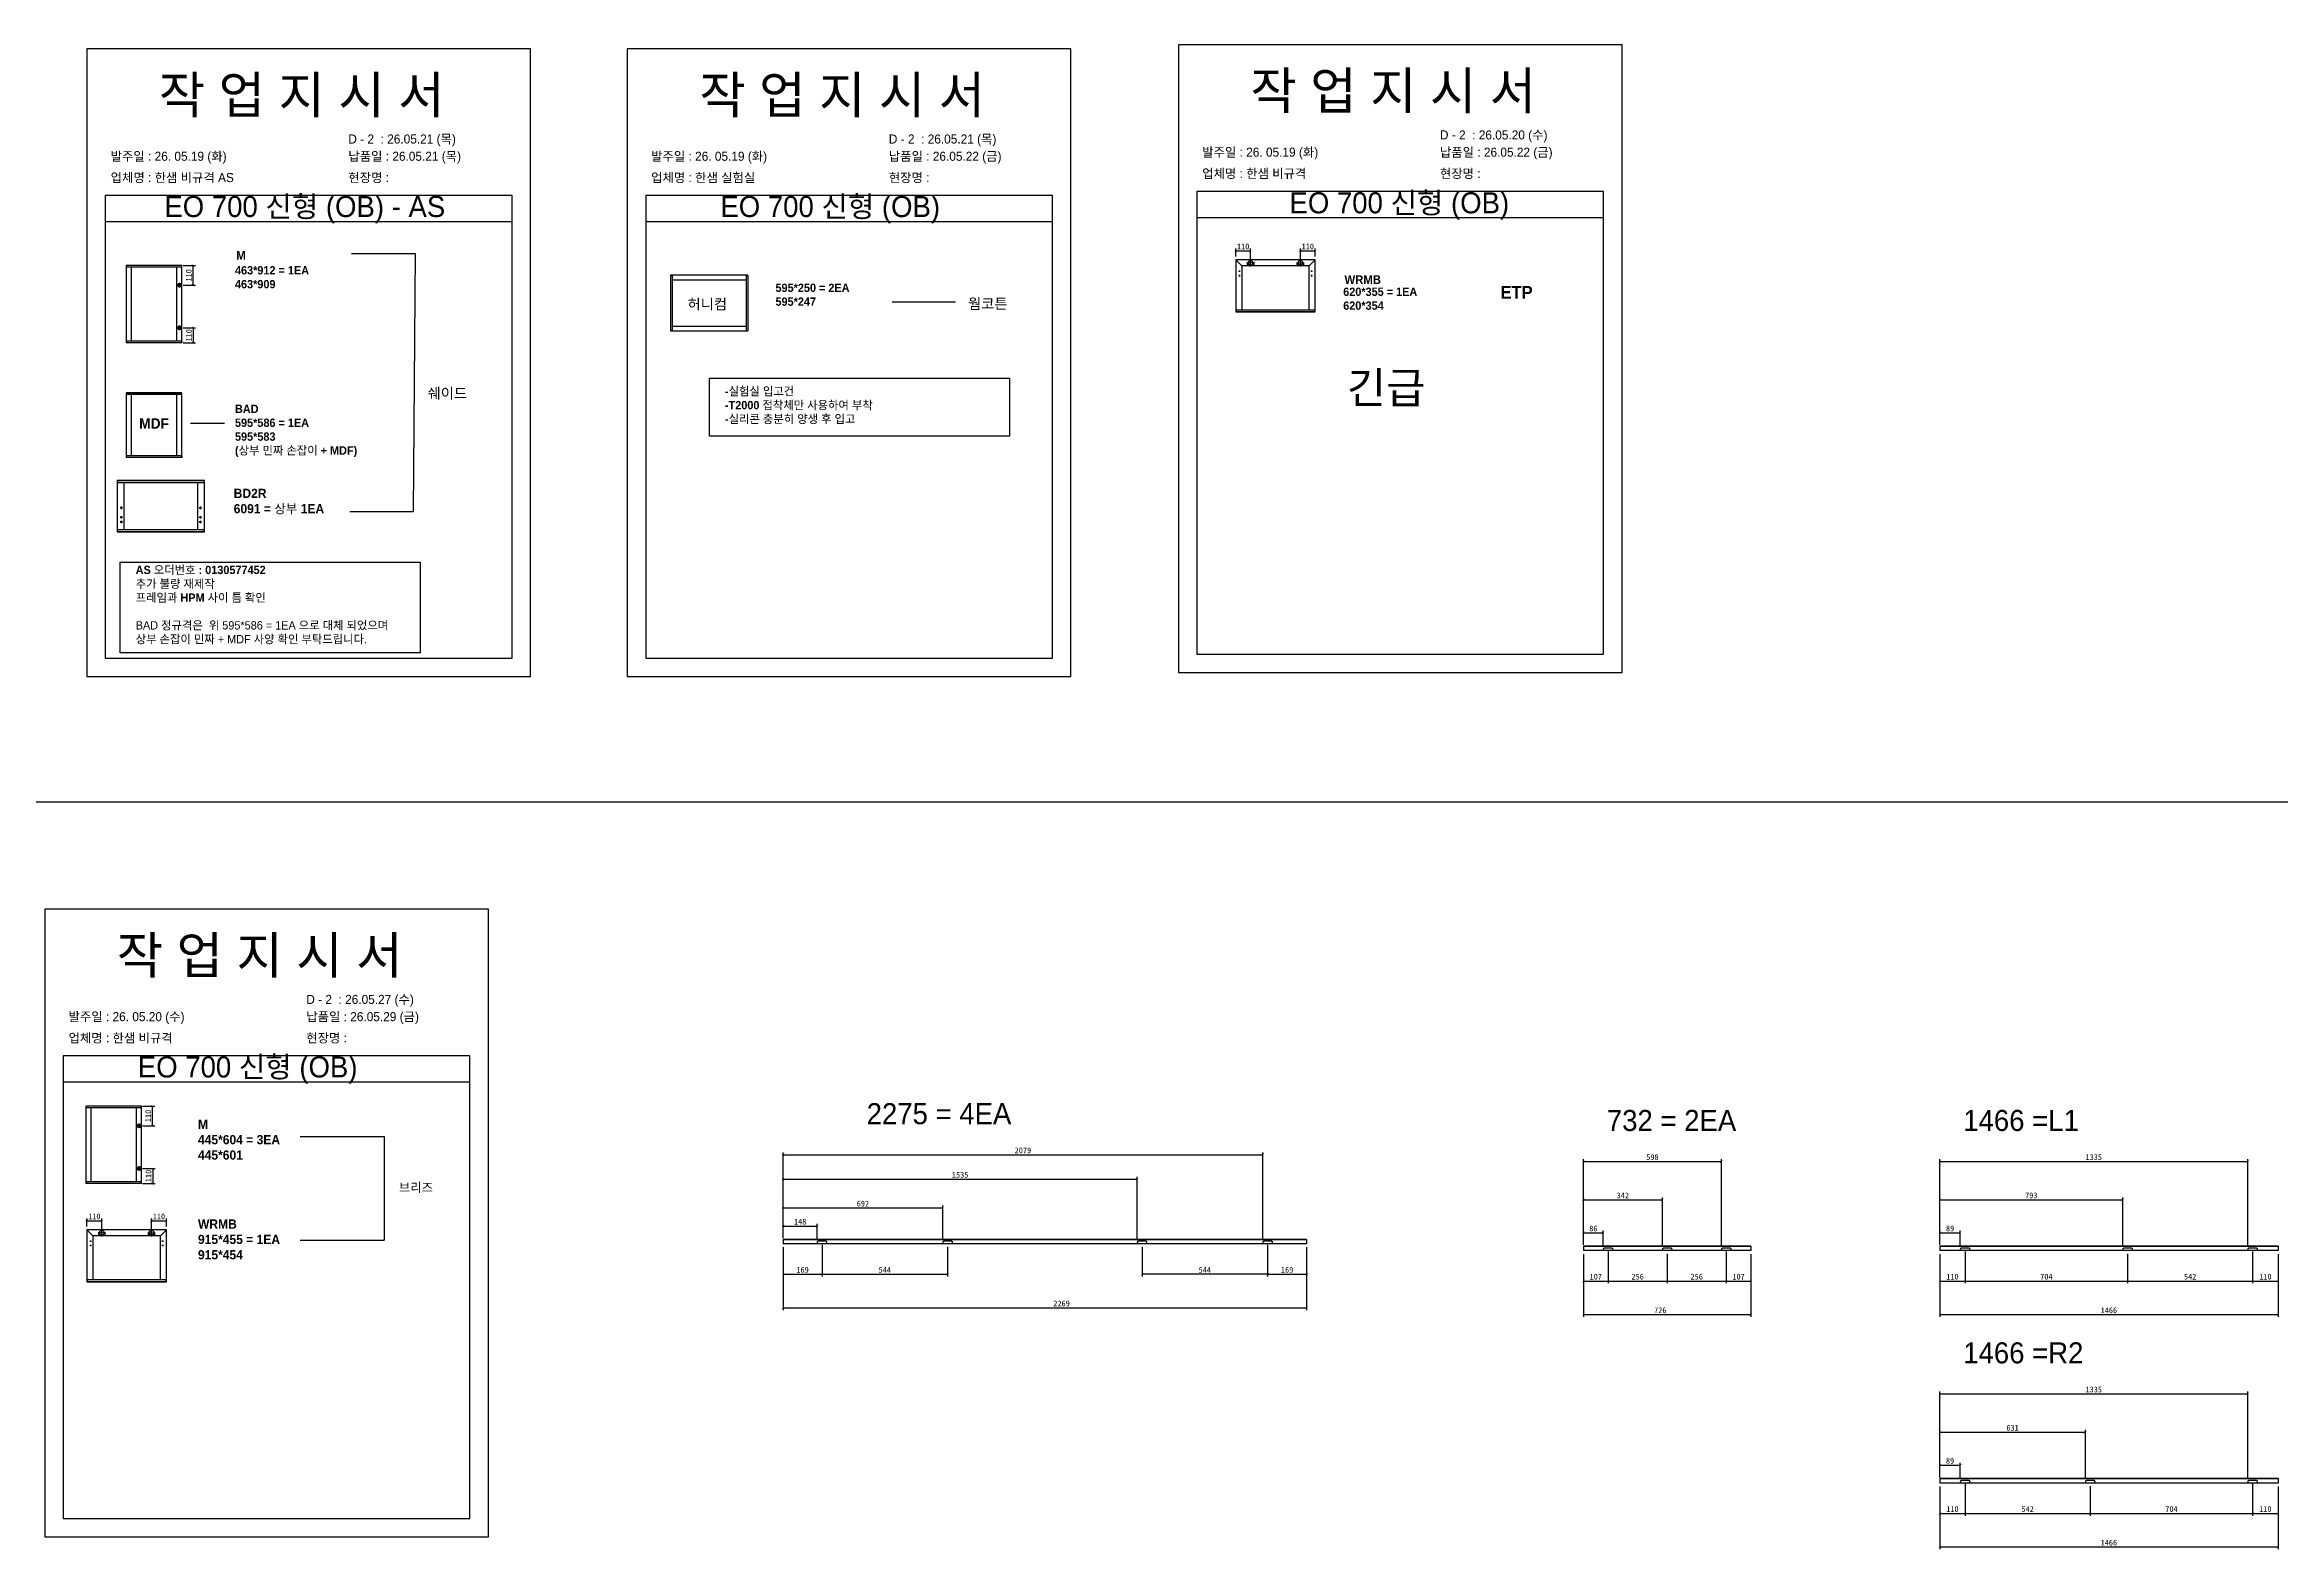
# Model space of a CAD drawing. Header units: millimetres. Extents: x -44117 to 256353, y -2095463 to 65325.
# Drawn here: x 110760 to 120445, y -957878 to -951359 of the extents above; entities that cross this region are included whole.
import ezdxf

# ---------------------------------------------------------------- set-up
doc = ezdxf.new("R2010")
doc.units = ezdxf.units.MM
doc.header["$LTSCALE"] = 10
doc.layers.add('Layer1', color=7, linetype='Continuous', lineweight=70)
doc.styles.add('MtX_Gulim', font='')
doc.styles.get('MtX_Gulim').set_extended_font_data('Gulim', bold=True)
doc.dimstyles.new('ISO-25', dxfattribs={"dimtxt": 2.5, "dimasz": 2.5, "dimexe": 1, "dimexo": 1, "dimtad": 1, "dimtxsty": 'Standard', "dimblk": 'ARCHTICK', "dimcen": 2.5, "dimadec": 0, "dimazin": 0, "dimtfac": 1, "dimtmove": 0, "dimatfit": 3, "dimfxl": 0, "dimarcsym": 0})

msp = doc.modelspace()

# ---------------------------------------------------------------- texts
at = {"linetype": 'Continuous', "style": 'MtX_Gulim'}
for s, height, p in [('M', 37.49849, (111590.21582, -952290.88812)), ('WRMB', 37.498494, (116393.25242, -952395.60185)), ('ETP', 54.704813, (117069.34284, -952458.78537)), ('허니컴', 45.42113, (113546.13945, -952505.53945)), ('웜코튼', 45.42113, (114761.92364, -952503.82894)), ('쉐이드', 45.42113, (112419.36801, -952891.79477)), ('MDF', 45.42113, (111169.49861, -953022.67151)), ('브리즈', 39.271262, (112294.99381, -956329.70644))]:
    msp.add_text(s, height=height, dxfattribs=at).set_placement(p)
at = {"color": 1, "linetype": 'Continuous', "style": 'MtX_Gulim'}
msp.add_text('긴급', height=135.730472, dxfattribs=at).set_placement((116403.04454, -952913.17701))
at = {"attachment_point": 1}
for s, width, gutter_width, heights, insert, char_height in [('{\\fGulim|b0|i0|c129|p50;작 업 지 시 서}', 3786.0728481, 14.30944, [-178.40505], (111254.41168, -951495.82047), 160.2657825), ('{\\fGulim|b0|i0|c129|p50;작 업 지 시 서}', 3786.0728481, 14.30944, [-178.40505], (113596.96731, -951495.82047), 160.2657825), ('{\\fGulim|b0|i0|c129|p50;작 업 지 시 서}', 3786.0728481, 14.30944, [-178.40505], (115985.42162, -951478.19574), 160.2657825), ('\\pt11;{\\fGulim|b0|i0|c129|p50;발주일 : 26. 05.19 (화)}', 3786.0728481, 14.30944, [39.49878], (111045.56879, -951822.56418), 39.2651167), ('{\\fGulim|b0|i0|c129|p50;납품일 : 26.05.21 (목)}', 3786.0728481, 14.30944, [40.16974], (112075.82362, -951822.56418), 39.2651167), ('\\pt11;{\\fGulim|b0|i0|c129|p50;발주일 : 26. 05.19 (화)}', 3786.0728481, 14.30944, [39.49878], (113388.12443, -951822.56418), 39.2651167), ('{\\fGulim|b0|i0|c129|p50;납품일 : 26.05.22 (금)}', 3786.0728481, 14.30944, [40.16974], (114418.37925, -951822.56418), 39.2651167), ('\\pt11;{\\fGulim|b0|i0|c129|p50;발주일 : 26. 05.19 (화)}', 3786.0728481, 14.30944, [39.49878], (115776.57873, -951804.93945), 39.2651167), ('{\\fGulim|b0|i0|c129|p50;납품일 : 26.05.22 (금)}', 3786.0728481, 14.30944, [40.16974], (116806.83356, -951804.93945), 39.2651167), ('{\\fGulim|b0|i0|c129|p50;업체명 : 한샘 비규격 AS}', 3786.0728481, 14.30944, [41.34032], (111045.56879, -951914.89579), 39.2651167), ('{\\fGulim|b0|i0|c129|p50;현장명 :}', 3786.0728481, 14.30944, [45.21037], (112075.82362, -951914.89579), 39.2651167), ('{\\fGulim|b0|i0|c129|p50;업체명 : 한샘 실험실 }', 3786.0728481, 14.30944, [41.34032], (113388.12443, -951914.89579), 39.2651167), ('{\\fGulim|b0|i0|c129|p50;현장명 :}', 3786.0728481, 14.30944, [45.21037], (114418.37925, -951914.89579), 39.2651167), ('{\\fGulim|b0|i0|c129|p50;업체명 : 한샘 비규격}', 3786.0728481, 14.30944, [41.34032], (115776.57873, -951897.27106), 39.2651167), ('{\\fGulim|b0|i0|c129|p50;현장명 :}', 3786.0728481, 14.30944, [45.21037], (116806.83356, -951897.27106), 39.2651167), ('{\\fGulim|b0|i0|c129|p50;EO 700 신형 (OB) - AS}', 2155.3243433, 8.14604, [-114.80382], (111278.49083, -952014.4074), 91.2356303), ('{\\fGulim|b0|i0|c129|p50;EO 700 신형 (OB)}', 2155.3243433, 8.14604, [-114.80382], (113688.36701, -952014.4074), 91.2356303), ('{\\fGulim|b0|i0|c129|p50;EO 700 신형 (OB)}', 2155.3243433, 8.14604, [-114.80382], (116154.8684, -951998.32543), 91.2356303), ('{\\f굴림|b1|i0|c129|p50;463*912 = 1EA\\P\\C1;463*909\\P\\C256;\\P\\P\\P\\P\\P\\P\\P\\PBAD\\P595*586 = 1EA\\P\\C1;595*583\\P(상부 민짜 손잡이 + MDF)}', 10891.9816234, 140.08053, [-825.90339], (111584.54915, -952318.23971), 36.0207087), ('{\\f굴림|b1|i0|c129|p50;595*250 = 2EA\\P\\C1;595*247}', 10891.9816234, 140.08053, [-97.10345], (113927.10479, -952394.03766), 36.0207087), ('{\\f굴림|b1|i0|c129|p50;\\P\\P620*355 = 1EA\\P\\C1;620*354}', 10891.9816234, 140.08053, [-217.17247], (116387.58575, -952291.17839), 36.0207087), ('{\\f굴림|b1|i0|c129|p50;-실험실 입고건\\P-T2000 접착체만 사용하여 부착\\P-실리콘 충분히 양생 후 입고}', 10891.9816234, 140.08053, [608.58153], (113708.20818, -952842.45385), 36.0207087), ('{\\f굴림|b1|i0|c129|p50;BD2R\\P6091 = 상부 1EA}', 12072.7918459, 155.2668, [-111.06329], (111578.9303, -953282.70563), 39.9257485), ('{\\f굴림|b1|i0|c129|p50;AS 오더번호 : 0130577452^J추가 불량 재제작 \\P프레임과 HPM 사이 틈 확인\\P\\f굴림|b0|i0|c129|p50;\\PBAD 정규격은  위 595*586 = 1EA 으로 대체 되었으며\\P상부 손잡이 민짜 + MDF 사양 확인 부탁드립니다.}', 10891.9816234, 140.08053, [-346.99976], (111154.21616, -953616.39083), 36.0207087), ('{\\fGulim|b0|i0|c129|p50;작 업 지 시 서}', 3786.0728481, 14.30944, [-178.40505], (111072.08598, -955223.52304), 160.2657825), ('\\pt11;{\\fGulim|b0|i0|c129|p50;발주일 : 26. 05.20 (수)}', 3786.0728481, 14.30944, [39.49878], (110863.24309, -955550.26675), 39.2651167), ('{\\fGulim|b0|i0|c129|p50;납품일 : 26.05.29 (금)}', 3786.0728481, 14.30944, [40.16974], (111893.49792, -955550.26675), 39.2651167), ('{\\fGulim|b0|i0|c129|p50;업체명 : 한샘 비규격}', 3786.0728481, 14.30944, [41.34032], (110863.24309, -955642.59836), 39.2651167), ('{\\fGulim|b0|i0|c129|p50;현장명 :}', 3786.0728481, 14.30944, [45.21037], (111893.49792, -955642.59836), 39.2651167), ('{\\fGulim|b0|i0|c129|p50;EO 700 신형 (OB)}', 2155.3243433, 8.14604, [-114.80382], (111163.48568, -955742.10997), 91.2356303), ('{\\fGulim|b0|i0|c129|p50;2275 = 4EA}', 2155.3243433, 8.14604, [-94.0298], (114322.16989, -955944.65745), 91.2356303), ('{\\fGulim|b0|i0|c129|p50;732 = 2EA}', 2155.3243433, 8.14604, [-93.90831], (117530.3834, -955974.02619), 91.2356303), ('{\\fGulim|b0|i0|c129|p50;1466 =L1}', 2155.3243433, 8.14604, [-93.78683], (119074.86016, -955974.02619), 91.2356303), ('{\\f굴림|b1|i0|c129|p50;M\\P445*604 = 3EA\\P\\C1;445*601}', 12072.7918459, 155.2668, [-174.33187], (111424.16528, -956016.46346), 39.9257485), ('{\\f굴림|b1|i0|c129|p50;WRMB\\P915*455 = 1EA\\P\\C1;915*454}', 12072.7918459, 155.2668, [-174.38468], (111424.16528, -956448.43698), 39.9257485), ('{\\fGulim|b0|i0|c129|p50;1466 =R2}', 2155.3243433, 8.14604, [-93.90831], (119074.86016, -956980.82431), 91.2356303)]:
    msp.add_mtext_dynamic_manual_height_columns(s, width=width, gutter_width=gutter_width, heights=heights, dxfattribs=dict(at, insert=insert, char_height=char_height))
at = {"color": 1, "char_height": 39.2651167, "attachment_point": 1}
for s, heights, insert in [('{\\fGulim|b0|i0|c129|p50;D - 2  : 26.05.20 (수)}', [37.52862], (116806.83356, -951730.26416)), ('{\\fGulim|b0|i0|c129|p50;D - 2  : 26.05.21 (목)}', [40.16974], (112075.82362, -951747.8889)), ('{\\fGulim|b0|i0|c129|p50;D - 2  : 26.05.21 (목)}', [40.16974], (114418.37925, -951747.8889)), ('{\\fGulim|b0|i0|c129|p50;D - 2  : 26.05.27 (수)}', [40.16974], (111893.49792, -955475.59146))]:
    msp.add_mtext_dynamic_manual_height_columns(s, width=3786.0728481, gutter_width=14.30944, heights=heights, dxfattribs=dict(at, insert=insert))

# ---------------------------------------------------------------- blocks, each defined once
blk = doc.blocks.new('_ArchTick')
at = {"color": 0, "linetype": 'ByBlock', "const_width": 0.15}
blk.add_lwpolyline([(-0.5, -0.5), (0.5, 0.5)], dxfattribs=at)
blk = doc.blocks.new('*D6457')
at = {"color": 0, "lineweight": -2}
for p, q in [((111183.8, -955957.5), (111237.2, -955957.5)), ((111227.2, -956042.7), (111227.2, -955957.5)), ((111183.8, -956042.7), (111237.2, -956042.7))]:
    blk.add_line(p, q, dxfattribs=at)
at = {"layer": 'Defpoints', "color": 0}
for p in [(111168.8, -955957.5), (111227.2, -955957.5), (111168.8, -956042.7)]:
    blk.add_point(p, dxfattribs=at)
at = {"color": 0, "lineweight": -2, "xscale": 10, "yscale": 10, "zscale": 10}
for p, rotation in [((111227.2, -955957.5), 90), ((111227.2, -956042.7), 270)]:
    blk.add_blockref('_ArchTick', p, dxfattribs=dict(at, rotation=rotation))
at = {"color": 0, "insert": (111208.5, -956000.1), "char_height": 25, "attachment_point": 5, "rotation": 90}
blk.add_mtext('110', dxfattribs=at)
blk = doc.blocks.new('*D6458')
at = {"color": 0, "lineweight": -2}
for p, q in [((111183.8, -956227.3), (111238.1, -956227.3)), ((111183.8, -956292.9), (111238.1, -956292.9)), ((111228.1, -956227.3), (111228.1, -956292.9))]:
    blk.add_line(p, q, dxfattribs=at)
at = {"layer": 'Defpoints', "color": 0}
for p in [(111168.8, -956227.3), (111168.8, -956292.9), (111228.1, -956292.9)]:
    blk.add_point(p, dxfattribs=at)
at = {"color": 0, "lineweight": -2, "xscale": 10, "yscale": 10, "zscale": 10}
for p, rotation in [((111228.1, -956227.3), 90), ((111228.1, -956292.9), 270)]:
    blk.add_blockref('_ArchTick', p, dxfattribs=dict(at, rotation=rotation))
at = {"color": 0, "insert": (111209.4, -956260.1), "char_height": 25, "attachment_point": 5, "rotation": 90}
blk.add_mtext('110', dxfattribs=at)
blk = doc.blocks.new('*D6459')
at = {"color": 0, "lineweight": -2}
for p, q in [((110942.5, -956478.6), (110942.5, -956444)), ((110942.5, -956454), (111007, -956454)), ((111007, -956491.4), (111007, -956444))]:
    blk.add_line(p, q, dxfattribs=at)
at = {"layer": 'Defpoints', "color": 0}
for p in [(111007, -956454), (110942.5, -956493.6), (111007, -956506.4)]:
    blk.add_point(p, dxfattribs=at)
at = {"color": 0, "lineweight": -2, "xscale": 10, "yscale": 10, "zscale": 10, "rotation": 180}
blk.add_blockref('_ArchTick', (110942.5, -956454), dxfattribs=at)
at = {"color": 0, "lineweight": -2, "xscale": 10, "yscale": 10, "zscale": 10}
blk.add_blockref('_ArchTick', (111007, -956454), dxfattribs=at)
at = {"color": 0, "insert": (110974.8, -956435.3), "char_height": 25, "attachment_point": 5}
blk.add_mtext('110', dxfattribs=at)
blk = doc.blocks.new('*D6460')
at = {"color": 0, "lineweight": -2}
for p, q in [((111222.6, -956491.4), (111222.6, -956444)), ((111222.6, -956454), (111287.1, -956454)), ((111287.1, -956478.6), (111287.1, -956444))]:
    blk.add_line(p, q, dxfattribs=at)
at = {"layer": 'Defpoints', "color": 0}
for p in [(111287.1, -956454), (111222.6, -956506.4), (111287.1, -956493.6)]:
    blk.add_point(p, dxfattribs=at)
at = {"color": 0, "lineweight": -2, "xscale": 10, "yscale": 10, "zscale": 10, "rotation": 180}
blk.add_blockref('_ArchTick', (111222.6, -956454), dxfattribs=at)
at = {"color": 0, "lineweight": -2, "xscale": 10, "yscale": 10, "zscale": 10}
blk.add_blockref('_ArchTick', (111287.1, -956454), dxfattribs=at)
at = {"color": 0, "insert": (111254.9, -956435.3), "char_height": 25, "attachment_point": 5}
blk.add_mtext('110', dxfattribs=at)
blk = doc.blocks.new('*D6461')
at = {"color": 0, "lineweight": -2}
for p, q in [((113960, -956569.3), (113960, -956841.4)), ((116229, -956569.3), (116229, -956841.4)), ((113960, -956831.4), (116229, -956831.4))]:
    blk.add_line(p, q, dxfattribs=at)
at = {"layer": 'Defpoints', "color": 0}
for p in [(113960, -956554.3), (116229, -956554.3), (116229, -956831.4)]:
    blk.add_point(p, dxfattribs=at)
at = {"color": 0, "lineweight": -2, "xscale": 10, "yscale": 10, "zscale": 10, "rotation": 180}
blk.add_blockref('_ArchTick', (113960, -956831.4), dxfattribs=at)
at = {"color": 0, "lineweight": -2, "xscale": 10, "yscale": 10, "zscale": 10}
blk.add_blockref('_ArchTick', (116229, -956831.4), dxfattribs=at)
at = {"color": 0, "insert": (115167, -956812.7), "char_height": 25, "attachment_point": 5}
blk.add_mtext('2269', dxfattribs=at)
blk = doc.blocks.new('*D6462')
at = {"color": 0, "lineweight": -2}
for p, q in [((113960, -956569.3), (113960, -956695.9)), ((114129, -956557.9), (114129, -956695.9)), ((113960, -956685.9), (114129, -956685.9))]:
    blk.add_line(p, q, dxfattribs=at)
at = {"layer": 'Defpoints', "color": 0}
for p in [(113960, -956554.3), (114129, -956542.9), (114129, -956685.9)]:
    blk.add_point(p, dxfattribs=at)
at = {"color": 0, "lineweight": -2, "xscale": 10, "yscale": 10, "zscale": 10, "rotation": 180}
blk.add_blockref('_ArchTick', (113960, -956685.9), dxfattribs=at)
at = {"color": 0, "lineweight": -2, "xscale": 10, "yscale": 10, "zscale": 10}
blk.add_blockref('_ArchTick', (114129, -956685.9), dxfattribs=at)
at = {"color": 0, "insert": (114044.5, -956667.1), "char_height": 25, "attachment_point": 5}
blk.add_mtext('169', dxfattribs=at)
blk = doc.blocks.new('*D6463')
at = {"color": 0, "lineweight": -2}
for p, q in [((116060, -956557.9), (116060, -956695.9)), ((116229, -956569.3), (116229, -956695.9)), ((116060, -956685.9), (116229, -956685.9))]:
    blk.add_line(p, q, dxfattribs=at)
at = {"layer": 'Defpoints', "color": 0}
for p in [(116060, -956542.9), (116229, -956554.3), (116229, -956685.9)]:
    blk.add_point(p, dxfattribs=at)
at = {"color": 0, "lineweight": -2, "xscale": 10, "yscale": 10, "zscale": 10, "rotation": 180}
blk.add_blockref('_ArchTick', (116060, -956685.9), dxfattribs=at)
at = {"color": 0, "lineweight": -2, "xscale": 10, "yscale": 10, "zscale": 10}
blk.add_blockref('_ArchTick', (116229, -956685.9), dxfattribs=at)
at = {"color": 0, "insert": (116144.5, -956667.1), "char_height": 25, "attachment_point": 5}
blk.add_mtext('169', dxfattribs=at)
blk = doc.blocks.new('*D6464')
at = {"color": 0, "lineweight": -2}
for p, q in [((114129, -956567.9), (114129, -956695.9)), ((114673, -956567.9), (114673, -956695.9)), ((114129, -956685.9), (114673, -956685.9))]:
    blk.add_line(p, q, dxfattribs=at)
at = {"layer": 'Defpoints', "color": 0}
for p in [(114129, -956552.9), (114673, -956552.9), (114673, -956685.9)]:
    blk.add_point(p, dxfattribs=at)
at = {"color": 0, "lineweight": -2, "xscale": 10, "yscale": 10, "zscale": 10, "rotation": 180}
blk.add_blockref('_ArchTick', (114129, -956685.9), dxfattribs=at)
at = {"color": 0, "lineweight": -2, "xscale": 10, "yscale": 10, "zscale": 10}
blk.add_blockref('_ArchTick', (114673, -956685.9), dxfattribs=at)
at = {"color": 0, "insert": (114401, -956667.1), "char_height": 25, "attachment_point": 5}
blk.add_mtext('544', dxfattribs=at)
blk = doc.blocks.new('*D6465')
at = {"color": 0, "lineweight": -2}
for p, q in [((115516, -956567.9), (115516, -956695.9)), ((116060, -956567.9), (116060, -956695.9)), ((116060, -956685.9), (115516, -956685.9))]:
    blk.add_line(p, q, dxfattribs=at)
at = {"layer": 'Defpoints', "color": 0}
for p in [(115516, -956552.9), (116060, -956552.9), (115516, -956685.9)]:
    blk.add_point(p, dxfattribs=at)
at = {"color": 0, "lineweight": -2, "xscale": 10, "yscale": 10, "zscale": 10, "rotation": 180}
blk.add_blockref('_ArchTick', (115516, -956685.9), dxfattribs=at)
at = {"color": 0, "lineweight": -2, "xscale": 10, "yscale": 10, "zscale": 10}
blk.add_blockref('_ArchTick', (116060, -956685.9), dxfattribs=at)
at = {"color": 0, "insert": (115788, -956667.1), "char_height": 25, "attachment_point": 5}
blk.add_mtext('544', dxfattribs=at)
blk = doc.blocks.new('*D6466')
at = {"color": 0, "lineweight": -2}
for p, q in [((113960, -956521.7), (113960, -956467)), ((113960, -956477), (114108, -956477)), ((114108, -956532.9), (114108, -956467))]:
    blk.add_line(p, q, dxfattribs=at)
at = {"layer": 'Defpoints', "color": 0}
for p in [(114108, -956477), (113960, -956536.7), (114108, -956547.9)]:
    blk.add_point(p, dxfattribs=at)
at = {"color": 0, "lineweight": -2, "xscale": 10, "yscale": 10, "zscale": 10, "rotation": 180}
blk.add_blockref('_ArchTick', (113960, -956477), dxfattribs=at)
at = {"color": 0, "lineweight": -2, "xscale": 10, "yscale": 10, "zscale": 10}
blk.add_blockref('_ArchTick', (114108, -956477), dxfattribs=at)
at = {"color": 0, "insert": (114034, -956458.2), "char_height": 25, "attachment_point": 5}
blk.add_mtext('148', dxfattribs=at)
blk = doc.blocks.new('*D6467')
at = {"color": 0, "lineweight": -2}
for p, q in [((113960, -956521.7), (113960, -956388.8)), ((114652, -956532.9), (114652, -956388.8)), ((113960, -956398.8), (114652, -956398.8))]:
    blk.add_line(p, q, dxfattribs=at)
at = {"layer": 'Defpoints', "color": 0}
for p in [(114652, -956398.8), (113960, -956536.7), (114652, -956547.9)]:
    blk.add_point(p, dxfattribs=at)
at = {"color": 0, "lineweight": -2, "xscale": 10, "yscale": 10, "zscale": 10, "rotation": 180}
blk.add_blockref('_ArchTick', (113960, -956398.8), dxfattribs=at)
at = {"color": 0, "lineweight": -2, "xscale": 10, "yscale": 10, "zscale": 10}
blk.add_blockref('_ArchTick', (114652, -956398.8), dxfattribs=at)
at = {"color": 0, "insert": (114306, -956380), "char_height": 25, "attachment_point": 5}
blk.add_mtext('692', dxfattribs=at)
blk = doc.blocks.new('*D6468')
at = {"color": 0, "lineweight": -2}
for p, q in [((113960, -956529.8), (113960, -956264)), ((113960, -956274), (115495, -956274)), ((115495, -956532.9), (115495, -956264))]:
    blk.add_line(p, q, dxfattribs=at)
at = {"layer": 'Defpoints', "color": 0}
for p in [(115495, -956274), (113960, -956544.8), (115495, -956547.9)]:
    blk.add_point(p, dxfattribs=at)
at = {"color": 0, "lineweight": -2, "xscale": 10, "yscale": 10, "zscale": 10, "rotation": 180}
blk.add_blockref('_ArchTick', (113960, -956274), dxfattribs=at)
at = {"color": 0, "lineweight": -2, "xscale": 10, "yscale": 10, "zscale": 10}
blk.add_blockref('_ArchTick', (115495, -956274), dxfattribs=at)
at = {"color": 0, "insert": (114727.5, -956255.2), "char_height": 25, "attachment_point": 5}
blk.add_mtext('1535', dxfattribs=at)
blk = doc.blocks.new('*D6469')
at = {"color": 0, "lineweight": -2}
for p, q in [((113960, -956529.8), (113960, -956158)), ((113960, -956168), (116039, -956168)), ((116039, -956532.9), (116039, -956158))]:
    blk.add_line(p, q, dxfattribs=at)
at = {"layer": 'Defpoints', "color": 0}
for p in [(116039, -956168), (113960, -956544.8), (116039, -956547.9)]:
    blk.add_point(p, dxfattribs=at)
at = {"color": 0, "lineweight": -2, "xscale": 10, "yscale": 10, "zscale": 10, "rotation": 180}
blk.add_blockref('_ArchTick', (113960, -956168), dxfattribs=at)
at = {"color": 0, "lineweight": -2, "xscale": 10, "yscale": 10, "zscale": 10}
blk.add_blockref('_ArchTick', (116039, -956168), dxfattribs=at)
at = {"color": 0, "insert": (114999.5, -956149.3), "char_height": 25, "attachment_point": 5}
blk.add_mtext('2079', dxfattribs=at)
blk = doc.blocks.new('*D6470')
at = {"color": 0, "lineweight": -2}
for p, q in [((117428.8, -956598.7), (117428.8, -956870.8)), ((118154.8, -956598.7), (118154.8, -956870.8)), ((117428.8, -956860.8), (118154.8, -956860.8))]:
    blk.add_line(p, q, dxfattribs=at)
at = {"layer": 'Defpoints', "color": 0}
for p in [(117428.8, -956583.7), (118154.8, -956583.7), (118154.8, -956860.8)]:
    blk.add_point(p, dxfattribs=at)
at = {"color": 0, "lineweight": -2, "xscale": 10, "yscale": 10, "zscale": 10, "rotation": 180}
blk.add_blockref('_ArchTick', (117428.8, -956860.8), dxfattribs=at)
at = {"color": 0, "lineweight": -2, "xscale": 10, "yscale": 10, "zscale": 10}
blk.add_blockref('_ArchTick', (118154.8, -956860.8), dxfattribs=at)
at = {"color": 0, "insert": (117761.8, -956842.1), "char_height": 25, "attachment_point": 5}
blk.add_mtext('726', dxfattribs=at)
blk = doc.blocks.new('*D6471')
at = {"color": 0, "lineweight": -2}
for p, q in [((117428.8, -956598.7), (117428.8, -956725.3)), ((117535.8, -956587.3), (117535.8, -956725.3)), ((117428.8, -956715.3), (117535.8, -956715.3))]:
    blk.add_line(p, q, dxfattribs=at)
at = {"layer": 'Defpoints', "color": 0}
for p in [(117428.8, -956583.7), (117535.8, -956572.3), (117535.8, -956715.3)]:
    blk.add_point(p, dxfattribs=at)
at = {"color": 0, "lineweight": -2, "xscale": 10, "yscale": 10, "zscale": 10, "rotation": 180}
blk.add_blockref('_ArchTick', (117428.8, -956715.3), dxfattribs=at)
at = {"color": 0, "lineweight": -2, "xscale": 10, "yscale": 10, "zscale": 10}
blk.add_blockref('_ArchTick', (117535.8, -956715.3), dxfattribs=at)
at = {"color": 0, "insert": (117482.3, -956696.5), "char_height": 25, "attachment_point": 5}
blk.add_mtext('107', dxfattribs=at)
blk = doc.blocks.new('*D6472')
at = {"color": 0, "lineweight": -2}
for p, q in [((118047.8, -956587.3), (118047.8, -956725.3)), ((118154.8, -956598.7), (118154.8, -956725.3)), ((118047.8, -956715.3), (118154.8, -956715.3))]:
    blk.add_line(p, q, dxfattribs=at)
at = {"layer": 'Defpoints', "color": 0}
for p in [(118047.8, -956572.3), (118154.8, -956583.7), (118154.8, -956715.3)]:
    blk.add_point(p, dxfattribs=at)
at = {"color": 0, "lineweight": -2, "xscale": 10, "yscale": 10, "zscale": 10, "rotation": 180}
blk.add_blockref('_ArchTick', (118047.8, -956715.3), dxfattribs=at)
at = {"color": 0, "lineweight": -2, "xscale": 10, "yscale": 10, "zscale": 10}
blk.add_blockref('_ArchTick', (118154.8, -956715.3), dxfattribs=at)
at = {"color": 0, "insert": (118101.3, -956696.5), "char_height": 25, "attachment_point": 5}
blk.add_mtext('107', dxfattribs=at)
blk = doc.blocks.new('*D6473')
at = {"color": 0, "lineweight": -2}
for p, q in [((117428.8, -956551.1), (117428.8, -956496.3)), ((117428.8, -956506.3), (117514.8, -956506.3)), ((117514.8, -956562.3), (117514.8, -956496.3))]:
    blk.add_line(p, q, dxfattribs=at)
at = {"layer": 'Defpoints', "color": 0}
for p in [(117428.8, -956566.1), (117514.8, -956506.3), (117514.8, -956577.3)]:
    blk.add_point(p, dxfattribs=at)
at = {"color": 0, "lineweight": -2, "xscale": 10, "yscale": 10, "zscale": 10, "rotation": 180}
blk.add_blockref('_ArchTick', (117428.8, -956506.3), dxfattribs=at)
at = {"color": 0, "lineweight": -2, "xscale": 10, "yscale": 10, "zscale": 10}
blk.add_blockref('_ArchTick', (117514.8, -956506.3), dxfattribs=at)
at = {"color": 0, "insert": (117471.8, -956487.6), "char_height": 25, "attachment_point": 5}
blk.add_mtext('86', dxfattribs=at)
blk = doc.blocks.new('*D6474')
at = {"color": 0, "lineweight": -2}
for p, q in [((117428.8, -956559.2), (117428.8, -956187.4)), ((117428.8, -956197.4), (118026.8, -956197.4)), ((118026.8, -956562.3), (118026.8, -956187.4))]:
    blk.add_line(p, q, dxfattribs=at)
at = {"layer": 'Defpoints', "color": 0}
for p in [(118026.8, -956197.4), (117428.8, -956574.2), (118026.8, -956577.3)]:
    blk.add_point(p, dxfattribs=at)
at = {"color": 0, "lineweight": -2, "xscale": 10, "yscale": 10, "zscale": 10, "rotation": 180}
blk.add_blockref('_ArchTick', (117428.8, -956197.4), dxfattribs=at)
at = {"color": 0, "lineweight": -2, "xscale": 10, "yscale": 10, "zscale": 10}
blk.add_blockref('_ArchTick', (118026.8, -956197.4), dxfattribs=at)
at = {"color": 0, "insert": (117727.8, -956178.7), "char_height": 25, "attachment_point": 5}
blk.add_mtext('598', dxfattribs=at)
blk = doc.blocks.new('*D6475')
at = {"color": 0, "lineweight": -2}
for p, q in [((117428.8, -956559.2), (117428.8, -956353.4)), ((117428.8, -956363.4), (117770.8, -956363.4)), ((117770.8, -956562.3), (117770.8, -956353.4))]:
    blk.add_line(p, q, dxfattribs=at)
at = {"layer": 'Defpoints', "color": 0}
for p in [(117770.8, -956363.4), (117428.8, -956574.2), (117770.8, -956577.3)]:
    blk.add_point(p, dxfattribs=at)
at = {"color": 0, "lineweight": -2, "xscale": 10, "yscale": 10, "zscale": 10, "rotation": 180}
blk.add_blockref('_ArchTick', (117428.8, -956363.4), dxfattribs=at)
at = {"color": 0, "lineweight": -2, "xscale": 10, "yscale": 10, "zscale": 10}
blk.add_blockref('_ArchTick', (117770.8, -956363.4), dxfattribs=at)
at = {"color": 0, "insert": (117599.8, -956344.6), "char_height": 25, "attachment_point": 5}
blk.add_mtext('342', dxfattribs=at)
blk = doc.blocks.new('*D6476')
at = {"color": 0, "lineweight": -2}
for p, q in [((117535.8, -956597.3), (117535.8, -956725.3)), ((117791.8, -956597.3), (117791.8, -956725.3)), ((117535.8, -956715.3), (117791.8, -956715.3))]:
    blk.add_line(p, q, dxfattribs=at)
at = {"layer": 'Defpoints', "color": 0}
for p in [(117535.8, -956582.3), (117791.8, -956582.3), (117791.8, -956715.3)]:
    blk.add_point(p, dxfattribs=at)
at = {"color": 0, "lineweight": -2, "xscale": 10, "yscale": 10, "zscale": 10, "rotation": 180}
blk.add_blockref('_ArchTick', (117535.8, -956715.3), dxfattribs=at)
at = {"color": 0, "lineweight": -2, "xscale": 10, "yscale": 10, "zscale": 10}
blk.add_blockref('_ArchTick', (117791.8, -956715.3), dxfattribs=at)
at = {"color": 0, "insert": (117663.8, -956696.5), "char_height": 25, "attachment_point": 5}
blk.add_mtext('256', dxfattribs=at)
blk = doc.blocks.new('*D6477')
at = {"color": 0, "lineweight": -2}
for p, q in [((117791.8, -956597.3), (117791.8, -956725.3)), ((118047.8, -956597.3), (118047.8, -956725.3)), ((117791.8, -956715.3), (118047.8, -956715.3))]:
    blk.add_line(p, q, dxfattribs=at)
at = {"layer": 'Defpoints', "color": 0}
for p in [(117791.8, -956582.3), (118047.8, -956582.3), (118047.8, -956715.3)]:
    blk.add_point(p, dxfattribs=at)
at = {"color": 0, "lineweight": -2, "xscale": 10, "yscale": 10, "zscale": 10, "rotation": 180}
blk.add_blockref('_ArchTick', (117791.8, -956715.3), dxfattribs=at)
at = {"color": 0, "lineweight": -2, "xscale": 10, "yscale": 10, "zscale": 10}
blk.add_blockref('_ArchTick', (118047.8, -956715.3), dxfattribs=at)
at = {"color": 0, "insert": (117919.8, -956696.5), "char_height": 25, "attachment_point": 5}
blk.add_mtext('256', dxfattribs=at)
blk = doc.blocks.new('*D6453')
at = {"color": 0, "lineweight": -2}
for p, q in [((111359.3, -952315.6), (111412.7, -952315.6)), ((111402.7, -952400.7), (111402.7, -952315.6)), ((111359.3, -952400.7), (111412.7, -952400.7))]:
    blk.add_line(p, q, dxfattribs=at)
at = {"layer": 'Defpoints', "color": 0}
for p in [(111344.3, -952315.6), (111402.7, -952315.6), (111344.3, -952400.7)]:
    blk.add_point(p, dxfattribs=at)
at = {"color": 0, "lineweight": -2, "xscale": 10, "yscale": 10, "zscale": 10}
for p, rotation in [((111402.7, -952315.6), 90), ((111402.7, -952400.7), 270)]:
    blk.add_blockref('_ArchTick', p, dxfattribs=dict(at, rotation=rotation))
at = {"color": 0, "insert": (111384, -952358.2), "char_height": 25, "attachment_point": 5, "rotation": 90}
blk.add_mtext('110', dxfattribs=at)
blk = doc.blocks.new('*D6454')
at = {"color": 0, "lineweight": -2}
for p, q in [((111359.3, -952585.4), (111413.6, -952585.4)), ((111403.6, -952585.4), (111403.6, -952650.9)), ((111359.3, -952650.9), (111413.6, -952650.9))]:
    blk.add_line(p, q, dxfattribs=at)
at = {"layer": 'Defpoints', "color": 0}
for p in [(111344.3, -952585.4), (111344.3, -952650.9), (111403.6, -952650.9)]:
    blk.add_point(p, dxfattribs=at)
at = {"color": 0, "lineweight": -2, "xscale": 10, "yscale": 10, "zscale": 10}
for p, rotation in [((111403.6, -952585.4), 90), ((111403.6, -952650.9), 270)]:
    blk.add_blockref('_ArchTick', p, dxfattribs=dict(at, rotation=rotation))
at = {"color": 0, "insert": (111384.9, -952618.2), "char_height": 25, "attachment_point": 5, "rotation": 90}
blk.add_mtext('110', dxfattribs=at)
blk = doc.blocks.new('*D6455')
at = {"color": 0, "lineweight": -2}
for p, q in [((115921.9, -952276.3), (115921.9, -952241.7)), ((115921.9, -952251.7), (115986.4, -952251.7)), ((115986.4, -952289), (115986.4, -952241.7))]:
    blk.add_line(p, q, dxfattribs=at)
at = {"layer": 'Defpoints', "color": 0}
for p in [(115921.9, -952291.3), (115986.4, -952251.7), (115986.4, -952304)]:
    blk.add_point(p, dxfattribs=at)
at = {"color": 0, "lineweight": -2, "xscale": 10, "yscale": 10, "zscale": 10, "rotation": 180}
blk.add_blockref('_ArchTick', (115921.9, -952251.7), dxfattribs=at)
at = {"color": 0, "lineweight": -2, "xscale": 10, "yscale": 10, "zscale": 10}
blk.add_blockref('_ArchTick', (115986.4, -952251.7), dxfattribs=at)
at = {"color": 0, "insert": (115954.1, -952233), "char_height": 25, "attachment_point": 5}
blk.add_mtext('110', dxfattribs=at)
blk = doc.blocks.new('*D6456')
at = {"color": 0, "lineweight": -2}
for p, q in [((116201.9, -952289), (116201.9, -952241.7)), ((116201.9, -952251.7), (116266.5, -952251.7)), ((116266.5, -952276.3), (116266.5, -952241.7))]:
    blk.add_line(p, q, dxfattribs=at)
at = {"layer": 'Defpoints', "color": 0}
for p in [(116201.9, -952304), (116266.5, -952251.7), (116266.5, -952291.3)]:
    blk.add_point(p, dxfattribs=at)
at = {"color": 0, "lineweight": -2, "xscale": 10, "yscale": 10, "zscale": 10, "rotation": 180}
blk.add_blockref('_ArchTick', (116201.9, -952251.7), dxfattribs=at)
at = {"color": 0, "lineweight": -2, "xscale": 10, "yscale": 10, "zscale": 10}
blk.add_blockref('_ArchTick', (116266.5, -952251.7), dxfattribs=at)
at = {"color": 0, "insert": (116234.2, -952233), "char_height": 25, "attachment_point": 5}
blk.add_mtext('110', dxfattribs=at)
blk = doc.blocks.new('*D6478')
at = {"color": 0, "lineweight": -2}
for p, q in [((118973.2, -956598.7), (118973.2, -956870.8)), ((120439.2, -956598.7), (120439.2, -956870.8)), ((118973.2, -956860.8), (120439.2, -956860.8))]:
    blk.add_line(p, q, dxfattribs=at)
at = {"layer": 'Defpoints', "color": 0}
for p in [(118973.2, -956583.7), (120439.2, -956583.7), (120439.2, -956860.8)]:
    blk.add_point(p, dxfattribs=at)
at = {"color": 0, "lineweight": -2, "xscale": 10, "yscale": 10, "zscale": 10, "rotation": 180}
blk.add_blockref('_ArchTick', (118973.2, -956860.8), dxfattribs=at)
at = {"color": 0, "lineweight": -2, "xscale": 10, "yscale": 10, "zscale": 10}
blk.add_blockref('_ArchTick', (120439.2, -956860.8), dxfattribs=at)
at = {"color": 0, "insert": (119706.2, -956842.1), "char_height": 25, "attachment_point": 5}
blk.add_mtext('1466', dxfattribs=at)
blk = doc.blocks.new('*D6479')
at = {"color": 0, "lineweight": -2}
for p, q in [((118973.2, -956598.7), (118973.2, -956725.3)), ((119083.2, -956587.3), (119083.2, -956725.3)), ((118973.2, -956715.3), (119083.2, -956715.3))]:
    blk.add_line(p, q, dxfattribs=at)
at = {"layer": 'Defpoints', "color": 0}
for p in [(118973.2, -956583.7), (119083.2, -956572.3), (119083.2, -956715.3)]:
    blk.add_point(p, dxfattribs=at)
at = {"color": 0, "lineweight": -2, "xscale": 10, "yscale": 10, "zscale": 10, "rotation": 180}
blk.add_blockref('_ArchTick', (118973.2, -956715.3), dxfattribs=at)
at = {"color": 0, "lineweight": -2, "xscale": 10, "yscale": 10, "zscale": 10}
blk.add_blockref('_ArchTick', (119083.2, -956715.3), dxfattribs=at)
at = {"color": 0, "insert": (119028.2, -956696.5), "char_height": 25, "attachment_point": 5}
blk.add_mtext('110', dxfattribs=at)
blk = doc.blocks.new('*D6480')
at = {"color": 0, "lineweight": -2}
for p, q in [((120329.2, -956587.3), (120329.2, -956725.3)), ((120439.2, -956598.7), (120439.2, -956725.3)), ((120329.2, -956715.3), (120439.2, -956715.3))]:
    blk.add_line(p, q, dxfattribs=at)
at = {"layer": 'Defpoints', "color": 0}
for p in [(120329.2, -956572.3), (120439.2, -956583.7), (120439.2, -956715.3)]:
    blk.add_point(p, dxfattribs=at)
at = {"color": 0, "lineweight": -2, "xscale": 10, "yscale": 10, "zscale": 10, "rotation": 180}
blk.add_blockref('_ArchTick', (120329.2, -956715.3), dxfattribs=at)
at = {"color": 0, "lineweight": -2, "xscale": 10, "yscale": 10, "zscale": 10}
blk.add_blockref('_ArchTick', (120439.2, -956715.3), dxfattribs=at)
at = {"color": 0, "insert": (120384.2, -956696.5), "char_height": 25, "attachment_point": 5}
blk.add_mtext('110', dxfattribs=at)
blk = doc.blocks.new('*D6481')
at = {"color": 0, "lineweight": -2}
for p, q in [((118973.2, -956551.1), (118973.2, -956496.3)), ((118973.2, -956506.3), (119062.2, -956506.3)), ((119062.2, -956562.3), (119062.2, -956496.3))]:
    blk.add_line(p, q, dxfattribs=at)
at = {"layer": 'Defpoints', "color": 0}
for p in [(118973.2, -956566.1), (119062.2, -956506.3), (119062.2, -956577.3)]:
    blk.add_point(p, dxfattribs=at)
at = {"color": 0, "lineweight": -2, "xscale": 10, "yscale": 10, "zscale": 10, "rotation": 180}
blk.add_blockref('_ArchTick', (118973.2, -956506.3), dxfattribs=at)
at = {"color": 0, "lineweight": -2, "xscale": 10, "yscale": 10, "zscale": 10}
blk.add_blockref('_ArchTick', (119062.2, -956506.3), dxfattribs=at)
at = {"color": 0, "insert": (119017.7, -956487.6), "char_height": 25, "attachment_point": 5}
blk.add_mtext('89', dxfattribs=at)
blk = doc.blocks.new('*D6482')
at = {"color": 0, "lineweight": -2}
for p, q in [((118973.2, -956559.2), (118973.2, -956187.4)), ((118973.2, -956197.4), (120308.2, -956197.4)), ((120308.2, -956562.3), (120308.2, -956187.4))]:
    blk.add_line(p, q, dxfattribs=at)
at = {"layer": 'Defpoints', "color": 0}
for p in [(120308.2, -956197.4), (118973.2, -956574.2), (120308.2, -956577.3)]:
    blk.add_point(p, dxfattribs=at)
at = {"color": 0, "lineweight": -2, "xscale": 10, "yscale": 10, "zscale": 10, "rotation": 180}
blk.add_blockref('_ArchTick', (118973.2, -956197.4), dxfattribs=at)
at = {"color": 0, "lineweight": -2, "xscale": 10, "yscale": 10, "zscale": 10}
blk.add_blockref('_ArchTick', (120308.2, -956197.4), dxfattribs=at)
at = {"color": 0, "insert": (119640.7, -956178.7), "char_height": 25, "attachment_point": 5}
blk.add_mtext('1335', dxfattribs=at)
blk = doc.blocks.new('*D6483')
at = {"color": 0, "lineweight": -2}
for p, q in [((118973.2, -956559.2), (118973.2, -956353.4)), ((118973.2, -956363.4), (119766.2, -956363.4)), ((119766.2, -956562.3), (119766.2, -956353.4))]:
    blk.add_line(p, q, dxfattribs=at)
at = {"layer": 'Defpoints', "color": 0}
for p in [(119766.2, -956363.4), (118973.2, -956574.2), (119766.2, -956577.3)]:
    blk.add_point(p, dxfattribs=at)
at = {"color": 0, "lineweight": -2, "xscale": 10, "yscale": 10, "zscale": 10, "rotation": 180}
blk.add_blockref('_ArchTick', (118973.2, -956363.4), dxfattribs=at)
at = {"color": 0, "lineweight": -2, "xscale": 10, "yscale": 10, "zscale": 10}
blk.add_blockref('_ArchTick', (119766.2, -956363.4), dxfattribs=at)
at = {"color": 0, "insert": (119369.7, -956344.6), "char_height": 25, "attachment_point": 5}
blk.add_mtext('793', dxfattribs=at)
blk = doc.blocks.new('*D6484')
at = {"color": 0, "lineweight": -2}
for p, q in [((119083.2, -956597.3), (119083.2, -956725.3)), ((119787.2, -956597.3), (119787.2, -956725.3)), ((119083.2, -956715.3), (119787.2, -956715.3))]:
    blk.add_line(p, q, dxfattribs=at)
at = {"layer": 'Defpoints', "color": 0}
for p in [(119083.2, -956582.3), (119787.2, -956582.3), (119787.2, -956715.3)]:
    blk.add_point(p, dxfattribs=at)
at = {"color": 0, "lineweight": -2, "xscale": 10, "yscale": 10, "zscale": 10, "rotation": 180}
blk.add_blockref('_ArchTick', (119083.2, -956715.3), dxfattribs=at)
at = {"color": 0, "lineweight": -2, "xscale": 10, "yscale": 10, "zscale": 10}
blk.add_blockref('_ArchTick', (119787.2, -956715.3), dxfattribs=at)
at = {"color": 0, "insert": (119435.2, -956696.5), "char_height": 25, "attachment_point": 5}
blk.add_mtext('704', dxfattribs=at)
blk = doc.blocks.new('*D6485')
at = {"color": 0, "lineweight": -2}
for p, q in [((119787.2, -956597.3), (119787.2, -956725.3)), ((120329.2, -956597.3), (120329.2, -956725.3)), ((119787.2, -956715.3), (120329.2, -956715.3))]:
    blk.add_line(p, q, dxfattribs=at)
at = {"layer": 'Defpoints', "color": 0}
for p in [(119787.2, -956582.3), (120329.2, -956582.3), (120329.2, -956715.3)]:
    blk.add_point(p, dxfattribs=at)
at = {"color": 0, "lineweight": -2, "xscale": 10, "yscale": 10, "zscale": 10, "rotation": 180}
blk.add_blockref('_ArchTick', (119787.2, -956715.3), dxfattribs=at)
at = {"color": 0, "lineweight": -2, "xscale": 10, "yscale": 10, "zscale": 10}
blk.add_blockref('_ArchTick', (120329.2, -956715.3), dxfattribs=at)
at = {"color": 0, "insert": (120058.2, -956696.5), "char_height": 25, "attachment_point": 5}
blk.add_mtext('542', dxfattribs=at)
blk = doc.blocks.new('*D6486')
at = {"color": 0, "lineweight": -2}
for p, q in [((118973.2, -957605.5), (118973.2, -957877.6)), ((120439.2, -957605.5), (120439.2, -957877.6)), ((118973.2, -957867.6), (120439.2, -957867.6))]:
    blk.add_line(p, q, dxfattribs=at)
at = {"layer": 'Defpoints', "color": 0}
for p in [(118973.2, -957590.5), (120439.2, -957590.5), (120439.2, -957867.6)]:
    blk.add_point(p, dxfattribs=at)
at = {"color": 0, "lineweight": -2, "xscale": 10, "yscale": 10, "zscale": 10, "rotation": 180}
blk.add_blockref('_ArchTick', (118973.2, -957867.6), dxfattribs=at)
at = {"color": 0, "lineweight": -2, "xscale": 10, "yscale": 10, "zscale": 10}
blk.add_blockref('_ArchTick', (120439.2, -957867.6), dxfattribs=at)
at = {"color": 0, "insert": (119706.2, -957848.8), "char_height": 25, "attachment_point": 5}
blk.add_mtext('1466', dxfattribs=at)
blk = doc.blocks.new('*D6487')
at = {"color": 0, "lineweight": -2}
for p, q in [((118973.2, -957605.5), (118973.2, -957732.1)), ((119083.2, -957594.1), (119083.2, -957732.1)), ((118973.2, -957722.1), (119083.2, -957722.1))]:
    blk.add_line(p, q, dxfattribs=at)
at = {"layer": 'Defpoints', "color": 0}
for p in [(118973.2, -957590.5), (119083.2, -957579.1), (119083.2, -957722.1)]:
    blk.add_point(p, dxfattribs=at)
at = {"color": 0, "lineweight": -2, "xscale": 10, "yscale": 10, "zscale": 10, "rotation": 180}
blk.add_blockref('_ArchTick', (118973.2, -957722.1), dxfattribs=at)
at = {"color": 0, "lineweight": -2, "xscale": 10, "yscale": 10, "zscale": 10}
blk.add_blockref('_ArchTick', (119083.2, -957722.1), dxfattribs=at)
at = {"color": 0, "insert": (119028.2, -957703.3), "char_height": 25, "attachment_point": 5}
blk.add_mtext('110', dxfattribs=at)
blk = doc.blocks.new('*D6488')
at = {"color": 0, "lineweight": -2}
for p, q in [((120329.2, -957594.1), (120329.2, -957732.1)), ((120439.2, -957605.5), (120439.2, -957732.1)), ((120329.2, -957722.1), (120439.2, -957722.1))]:
    blk.add_line(p, q, dxfattribs=at)
at = {"layer": 'Defpoints', "color": 0}
for p in [(120329.2, -957579.1), (120439.2, -957590.5), (120439.2, -957722.1)]:
    blk.add_point(p, dxfattribs=at)
at = {"color": 0, "lineweight": -2, "xscale": 10, "yscale": 10, "zscale": 10, "rotation": 180}
blk.add_blockref('_ArchTick', (120329.2, -957722.1), dxfattribs=at)
at = {"color": 0, "lineweight": -2, "xscale": 10, "yscale": 10, "zscale": 10}
blk.add_blockref('_ArchTick', (120439.2, -957722.1), dxfattribs=at)
at = {"color": 0, "insert": (120384.2, -957703.3), "char_height": 25, "attachment_point": 5}
blk.add_mtext('110', dxfattribs=at)
blk = doc.blocks.new('*D6489')
at = {"color": 0, "lineweight": -2}
for p, q in [((118973.2, -957557.9), (118973.2, -957503.1)), ((118973.2, -957513.1), (119062.2, -957513.1)), ((119062.2, -957569.1), (119062.2, -957503.1))]:
    blk.add_line(p, q, dxfattribs=at)
at = {"layer": 'Defpoints', "color": 0}
for p in [(119062.2, -957513.1), (118973.2, -957572.9), (119062.2, -957584.1)]:
    blk.add_point(p, dxfattribs=at)
at = {"color": 0, "lineweight": -2, "xscale": 10, "yscale": 10, "zscale": 10, "rotation": 180}
blk.add_blockref('_ArchTick', (118973.2, -957513.1), dxfattribs=at)
at = {"color": 0, "lineweight": -2, "xscale": 10, "yscale": 10, "zscale": 10}
blk.add_blockref('_ArchTick', (119062.2, -957513.1), dxfattribs=at)
at = {"color": 0, "insert": (119017.7, -957494.4), "char_height": 25, "attachment_point": 5}
blk.add_mtext('89', dxfattribs=at)
blk = doc.blocks.new('*D6490')
at = {"color": 0, "lineweight": -2}
for p, q in [((118973.2, -957566), (118973.2, -957194.2)), ((118973.2, -957204.2), (120308.2, -957204.2)), ((120308.2, -957569.1), (120308.2, -957194.2))]:
    blk.add_line(p, q, dxfattribs=at)
at = {"layer": 'Defpoints', "color": 0}
for p in [(120308.2, -957204.2), (118973.2, -957581), (120308.2, -957584.1)]:
    blk.add_point(p, dxfattribs=at)
at = {"color": 0, "lineweight": -2, "xscale": 10, "yscale": 10, "zscale": 10, "rotation": 180}
blk.add_blockref('_ArchTick', (118973.2, -957204.2), dxfattribs=at)
at = {"color": 0, "lineweight": -2, "xscale": 10, "yscale": 10, "zscale": 10}
blk.add_blockref('_ArchTick', (120308.2, -957204.2), dxfattribs=at)
at = {"color": 0, "insert": (119640.7, -957185.5), "char_height": 25, "attachment_point": 5}
blk.add_mtext('1335', dxfattribs=at)
blk = doc.blocks.new('*D6491')
at = {"color": 0, "lineweight": -2}
for p, q in [((118973.2, -957566), (118973.2, -957360.2)), ((119604.2, -957569.1), (119604.2, -957360.2)), ((118973.2, -957370.2), (119604.2, -957370.2))]:
    blk.add_line(p, q, dxfattribs=at)
at = {"layer": 'Defpoints', "color": 0}
for p in [(119604.2, -957370.2), (118973.2, -957581), (119604.2, -957584.1)]:
    blk.add_point(p, dxfattribs=at)
at = {"color": 0, "lineweight": -2, "xscale": 10, "yscale": 10, "zscale": 10, "rotation": 180}
blk.add_blockref('_ArchTick', (118973.2, -957370.2), dxfattribs=at)
at = {"color": 0, "lineweight": -2, "xscale": 10, "yscale": 10, "zscale": 10}
blk.add_blockref('_ArchTick', (119604.2, -957370.2), dxfattribs=at)
at = {"color": 0, "insert": (119288.7, -957351.4), "char_height": 25, "attachment_point": 5}
blk.add_mtext('631', dxfattribs=at)
blk = doc.blocks.new('*D6492')
at = {"color": 0, "lineweight": -2}
for p, q in [((119083.2, -957604.1), (119083.2, -957732.1)), ((119625.2, -957604.1), (119625.2, -957732.1)), ((119083.2, -957722.1), (119625.2, -957722.1))]:
    blk.add_line(p, q, dxfattribs=at)
at = {"layer": 'Defpoints', "color": 0}
for p in [(119083.2, -957589.1), (119625.2, -957589.1), (119625.2, -957722.1)]:
    blk.add_point(p, dxfattribs=at)
at = {"color": 0, "lineweight": -2, "xscale": 10, "yscale": 10, "zscale": 10, "rotation": 180}
blk.add_blockref('_ArchTick', (119083.2, -957722.1), dxfattribs=at)
at = {"color": 0, "lineweight": -2, "xscale": 10, "yscale": 10, "zscale": 10}
blk.add_blockref('_ArchTick', (119625.2, -957722.1), dxfattribs=at)
at = {"color": 0, "insert": (119354.2, -957703.3), "char_height": 25, "attachment_point": 5}
blk.add_mtext('542', dxfattribs=at)
blk = doc.blocks.new('*D6493')
at = {"color": 0, "lineweight": -2}
for p, q in [((119625.2, -957604.1), (119625.2, -957732.1)), ((120329.2, -957604.1), (120329.2, -957732.1)), ((119625.2, -957722.1), (120329.2, -957722.1))]:
    blk.add_line(p, q, dxfattribs=at)
at = {"layer": 'Defpoints', "color": 0}
for p in [(119625.2, -957589.1), (120329.2, -957589.1), (120329.2, -957722.1)]:
    blk.add_point(p, dxfattribs=at)
at = {"color": 0, "lineweight": -2, "xscale": 10, "yscale": 10, "zscale": 10, "rotation": 180}
blk.add_blockref('_ArchTick', (119625.2, -957722.1), dxfattribs=at)
at = {"color": 0, "lineweight": -2, "xscale": 10, "yscale": 10, "zscale": 10}
blk.add_blockref('_ArchTick', (120329.2, -957722.1), dxfattribs=at)
at = {"color": 0, "insert": (119977.2, -957703.3), "char_height": 25, "attachment_point": 5}
blk.add_mtext('704', dxfattribs=at)

# ---------------------------------------------------------------- dimensions: what is measured, and where the dimension line sits
for base, p1, p2, picture, middle in [((115986.39229, -952251.70953), (115921.87224, -952291.28993), (115986.39229, -952304.01636), '*D6455', (115954.13226, -952232.95953)), ((116266.46211, -952251.70953), (116201.94207, -952304.01636), (116266.46211, -952291.28993), '*D6456', (116234.20209, -952232.95953)), ((111007.04456, -956454.04953), (110942.52451, -956493.62993), (111007.04456, -956506.35636), '*D6459', (110974.78454, -956435.29953)), ((111287.11438, -956454.04953), (111222.59434, -956506.35636), (111287.11438, -956493.62993), '*D6460', (111254.85436, -956435.29953))]:
    dim = msp.add_linear_dim(base=base, p1=p1, p2=p2, text='110', dimstyle='ISO-25', override={"dimscale": 10, "dimasz": 1, "dimexo": 1.5, "dimtxsty": 'Standard'})
    dim.commit()
    dim.dimension.update_dxf_attribs({"geometry": picture, "text_midpoint": middle})
for base, p1, p2, picture, middle in [((111402.7141, -952315.57735), (111344.32474, -952400.73303), (111344.32474, -952315.57735), '*D6453', (111383.9641, -952358.15519)), ((111403.64799, -952650.92401), (111344.32474, -952585.41338), (111344.32474, -952650.92401), '*D6454', (111384.89799, -952618.1687)), ((111227.20814, -955957.51035), (111168.81878, -956042.66604), (111168.81878, -955957.51035), '*D6457', (111208.45814, -956000.0882)), ((111228.14203, -956292.85702), (111168.81878, -956227.34639), (111168.81878, -956292.85702), '*D6458', (111209.39203, -956260.1017))]:
    dim = msp.add_linear_dim(base=base, p1=p1, p2=p2, angle=90, text='110', dimstyle='ISO-25', override={"dimscale": 10, "dimasz": 1, "dimexo": 1.5, "dimtxsty": 'Standard'})
    dim.commit()
    dim.dimension.update_dxf_attribs({"geometry": picture, "text_midpoint": middle})
for base, p1, p2, picture, middle in [((116039.0439, -956168.04867), (113960.0437, -956544.81007), (116039.0439, -956547.91007), '*D6469', (114999.5438, -956149.29867)), ((118026.7659, -956197.41741), (117428.7657, -956574.1788), (118026.7659, -956577.2788), '*D6474', (117727.7658, -956178.66741)), ((120308.24266, -956197.41741), (118973.24246, -956574.1788), (120308.24266, -956577.2788), '*D6482', (119640.74256, -956178.66741)), ((115495.0439, -956273.98411), (113960.0437, -956544.81007), (115495.0439, -956547.91007), '*D6468', (114727.5438, -956255.23411)), ((114652.0439, -956398.78118), (113960.0437, -956536.71007), (114652.0439, -956547.91007), '*D6467', (114306.0438, -956380.03118)), ((117770.7659, -956363.39657), (117428.7657, -956574.1788), (117770.7659, -956577.2788), '*D6475', (117599.7658, -956344.64657)), ((119766.24266, -956363.39657), (118973.24246, -956574.1788), (119766.24266, -956577.2788), '*D6483', (119369.74256, -956344.64657)), ((114108.0439, -956476.97736), (113960.0437, -956536.71007), (114108.0439, -956547.91007), '*D6466', (114034.0438, -956458.22736)), ((117514.7659, -956506.3461), (117428.7657, -956566.0788), (117514.7659, -956577.2788), '*D6473', (117471.7658, -956487.5961)), ((119062.24266, -956506.3461), (118973.24246, -956566.0788), (119062.24266, -956577.2788), '*D6481', (119017.74256, -956487.5961)), ((114129.0439, -956685.89965), (113960.0437, -956554.31007), (114129.0439, -956542.91007), '*D6462', (114044.5438, -956667.14965)), ((114673.0439, -956685.89965), (114129.0439, -956552.91007), (114673.0439, -956552.91007), '*D6464', (114401.0439, -956667.14965)), ((115516.0439, -956685.89965), (116060.0439, -956552.91007), (115516.0439, -956552.91007), '*D6465', (115788.0439, -956667.14965)), ((116229.04849, -956685.89965), (116060.0439, -956542.91007), (116229.04849, -956554.31007), '*D6463', (116144.5462, -956667.14965)), ((117535.7659, -956715.26839), (117428.7657, -956583.6788), (117535.7659, -956572.2788), '*D6471', (117482.2658, -956696.51839)), ((117791.7659, -956715.26839), (117535.7659, -956582.2788), (117791.7659, -956582.2788), '*D6476', (117663.7659, -956696.51839)), ((118047.7659, -956715.26839), (117791.7659, -956582.2788), (118047.7659, -956582.2788), '*D6477', (117919.7659, -956696.51839)), ((118154.7705, -956715.26839), (118047.7659, -956572.2788), (118154.7705, -956583.6788), '*D6472', (118101.2682, -956696.51839)), ((119083.24266, -956715.26839), (118973.24246, -956583.6788), (119083.24266, -956572.2788), '*D6479', (119028.24256, -956696.51839)), ((119787.24266, -956715.26839), (119083.24266, -956582.2788), (119787.24266, -956582.2788), '*D6484', (119435.24266, -956696.51839)), ((120329.24266, -956715.26839), (119787.24266, -956582.2788), (120329.24266, -956582.2788), '*D6485', (120058.24266, -956696.51839)), ((120439.24725, -956715.26839), (120329.24266, -956572.2788), (120439.24725, -956583.6788), '*D6480', (120384.24496, -956696.51839)), ((120308.24266, -957204.21553), (118973.24246, -957580.97692), (120308.24266, -957584.07692), '*D6490', (119640.74256, -957185.46553)), ((119604.24266, -957370.19469), (118973.24246, -957580.97692), (119604.24266, -957584.07692), '*D6491', (119288.74256, -957351.44469)), ((119062.24266, -957513.14422), (118973.24246, -957572.87692), (119062.24266, -957584.07692), '*D6489', (119017.74256, -957494.39422)), ((119083.24266, -957722.06651), (118973.24246, -957590.47692), (119083.24266, -957579.07692), '*D6487', (119028.24256, -957703.31651)), ((119625.24266, -957722.06651), (119083.24266, -957589.07692), (119625.24266, -957589.07692), '*D6492', (119354.24266, -957703.31651)), ((120329.24266, -957722.06651), (119625.24266, -957589.07692), (120329.24266, -957589.07692), '*D6493', (119977.24266, -957703.31651)), ((120439.24725, -957722.06651), (120329.24266, -957579.07692), (120439.24725, -957590.47692), '*D6488', (120384.24496, -957703.31651))]:
    dim = msp.add_linear_dim(base=base, p1=p1, p2=p2, dimstyle='ISO-25', override={"dimscale": 10, "dimasz": 1, "dimexo": 1.5})
    dim.commit()
    dim.dimension.update_dxf_attribs({"geometry": picture, "text_midpoint": middle})
for base, p1, p2, picture, middle in [((116229.04849, -956831.43308), (113960.0437, -956554.31007), (116229.04849, -956554.31007), '*D6461', (115167.0461, -956831.43308)), ((118154.7705, -956860.80182), (117428.7657, -956583.6788), (118154.7705, -956583.6788), '*D6470', (117761.7681, -956860.80182)), ((120439.24725, -956860.80182), (118973.24246, -956583.6788), (120439.24725, -956583.6788), '*D6478', (119706.24486, -956860.80182)), ((120439.24725, -957867.59994), (118973.24246, -957590.47692), (120439.24725, -957590.47692), '*D6486', (119706.24486, -957867.59994))]:
    dim = msp.add_linear_dim(base=base, p1=p1, p2=p2, dimstyle='ISO-25', override={"dimscale": 10, "dimasz": 1, "dimexo": 1.5})
    dim.commit()
    dim.dimension.update_dxf_attribs({"geometry": picture, "text_midpoint": middle, "dimtype": 160})

# ---------------------------------------------------------------- linework, layer by layer
at = {"color": 1}
for p, q in [((112785.17129, -952012.11349), (111022.24769, -952012.11349)), ((115127.72693, -952012.11349), (113364.80332, -952012.11349)), ((111354.74422, -952868.28082), (111113.30648, -952868.28082)), ((111354.74422, -952874.83357), (111113.30648, -952874.83357)), ((111354.50331, -952867.60627), (111113.54739, -952867.60627)), ((104302.82932, -954639.50749), (196571.97618, -954639.50749)), ((104302.82932, -954639.50749), (196571.97618, -954639.50749)), ((104302.82932, -954639.50749), (196571.97618, -954639.50749)), ((104302.82932, -954639.50749), (196571.97618, -954639.50749)), ((104302.82932, -954639.50749), (196571.97618, -954639.50749)), ((104302.82932, -954639.50749), (196571.97618, -954639.50749)), ((104302.82932, -954639.50749), (196571.97618, -954639.50749)), ((104302.82932, -954639.50749), (196571.97618, -954639.50749)), ((104302.82932, -954639.50749), (196571.97618, -954639.50749)), ((104302.82932, -954639.50749), (196571.97618, -954639.50749)), ((106514.67745, -954639.50749), (198783.82431, -954639.50749)), ((106514.67745, -954639.50749), (198783.82431, -954639.50749)), ((106514.67745, -954639.50749), (198783.82431, -954639.50749)), ((106514.67745, -954639.50749), (198783.82431, -954639.50749)), ((106514.67745, -954639.50749), (198783.82431, -954639.50749)), ((106514.67745, -954639.50749), (198783.82431, -954639.50749)), ((106514.67745, -954639.50749), (198783.82431, -954639.50749)), ((106514.67745, -954639.50749), (198783.82431, -954639.50749)), ((106514.67745, -954639.50749), (198783.82431, -954639.50749)), ((106514.67745, -954639.50749), (198783.82431, -954639.50749))]:
    msp.add_line(p, q, dxfattribs=at)
for p, q in [((117516.18123, -951994.48876), (115753.25763, -951994.48876)), ((112785.17129, -952126.58905), (111022.24769, -952126.58905)), ((115127.72693, -952126.58905), (113364.80332, -952126.58905)), ((117516.18123, -952108.96432), (115753.25763, -952108.96432)), ((111113.30648, -952315.81826), (111113.30648, -952650.68309)), ((111354.74422, -952316.25189), (111113.30648, -952316.25189)), ((111354.74422, -952322.80465), (111113.30648, -952322.80465)), ((111354.50331, -952315.57735), (111113.54739, -952315.57735)), ((111134.74747, -952322.32283), (111134.74747, -952643.69671)), ((111333.06233, -952643.69671), (111333.06233, -952322.80465)), ((111353.53967, -952322.80465), (111353.53967, -952315.57735)), ((111354.74422, -952650.68309), (111354.74422, -952315.81826)), ((115921.57628, -952291.28993), (115921.57628, -952515.63026)), ((115947.91703, -952317.63068), (115921.66296, -952291.08065)), ((116266.46211, -952290.99397), (115921.87224, -952290.99397)), ((115947.91703, -952317.63068), (115947.91703, -952507.63924)), ((116240.41732, -952317.63068), (115947.91703, -952317.63068)), ((116002.53571, -952304.01636), (115970.24887, -952304.01636)), ((115975.44164, -952309.93563), (115970.70622, -952309.93563)), ((115973.07393, -952307.56792), (115973.07393, -952312.30334)), ((115986.39229, -952320.15978), (115986.39229, -952287.87294)), ((116002.07835, -952309.93563), (115997.34294, -952309.93563)), ((115999.71064, -952307.56792), (115999.71064, -952312.30334)), ((116185.79865, -952304.01636), (116218.08549, -952304.01636)), ((116190.99143, -952309.93563), (116186.25601, -952309.93563)), ((116188.62372, -952307.56792), (116188.62372, -952312.30334)), ((116201.94207, -952320.15978), (116201.94207, -952287.87294)), ((116217.62814, -952309.93563), (116212.89272, -952309.93563)), ((116215.26043, -952307.56792), (116215.26043, -952312.30334)), ((116240.41732, -952317.63068), (116266.67139, -952291.08065)), ((116240.41732, -952507.04731), (116240.41732, -952317.63068)), ((116266.75807, -952515.63026), (116266.75807, -952291.28993)), ((113472.00761, -952358.10653), (113472.00761, -952599.06245)), ((113479.23491, -952359.07017), (113472.00761, -952359.07017)), ((113807.11335, -952357.86562), (113472.24852, -952357.86562)), ((113472.68216, -952357.86562), (113472.68216, -952599.30336)), ((113479.23491, -952357.86562), (113479.23491, -952599.30336)), ((113800.12697, -952379.54752), (113479.23491, -952379.54752)), ((113800.12697, -952357.86562), (113800.12697, -952599.30336)), ((113800.12697, -952359.07017), (113807.35427, -952359.07017)), ((113806.67972, -952357.86562), (113806.67972, -952599.30336)), ((113807.35427, -952358.10653), (113807.35427, -952599.06245)), ((115934.89464, -952340.71583), (115940.81391, -952340.71583)), ((115934.89464, -952359.6575), (115940.81391, -952359.6575)), ((115937.85427, -952337.7562), (115937.85427, -952343.67547)), ((115937.85427, -952356.69786), (115937.85427, -952362.61713)), ((116253.43972, -952340.71583), (116247.52045, -952340.71583)), ((116253.43972, -952359.6575), (116247.52045, -952359.6575)), ((116250.48009, -952337.7562), (116250.48009, -952343.67547)), ((116250.48009, -952356.69786), (116250.48009, -952362.61713)), ((115921.57628, -952507.04731), (116266.75807, -952507.04731)), ((115921.57628, -952515.09752), (116266.46211, -952515.09752)), ((115921.87224, -952515.92622), (116266.46211, -952515.92622)), ((115923.05609, -952507.04731), (115923.05609, -952515.92622)), ((116265.27826, -952515.92622), (116265.27826, -952507.04731)), ((113472.24852, -952599.30336), (113807.11335, -952599.30336)), ((113478.75309, -952577.86238), (113800.12697, -952577.86238)), ((113807.35427, -952598.09881), (113800.12697, -952598.09881)), ((111354.74422, -952643.69671), (111113.30648, -952643.69671)), ((111354.74422, -952650.24946), (111113.30648, -952650.24946)), ((111354.50331, -952650.92401), (111113.54739, -952650.92401)), ((111114.51103, -952650.92401), (111114.51103, -952643.69671)), ((111353.53967, -952643.69671), (111353.53967, -952650.92401)), ((111113.30648, -952867.84718), (111113.30648, -953147.4887)), ((111134.74747, -952874.35175), (111134.74747, -953140.50232)), ((111333.06233, -953140.50232), (111333.06233, -952874.83357)), ((111353.53967, -952874.83357), (111353.53967, -952867.60627)), ((111354.74422, -953147.4887), (111354.74422, -952867.84718)), ((111539.25475, -953000.46491), (111391.5924, -953000.46491)), ((111354.74422, -953140.50232), (111113.30648, -953140.50232)), ((111354.74422, -953147.05507), (111113.30648, -953147.05507)), ((111354.50331, -953147.72962), (111113.54739, -953147.72962)), ((111114.51103, -953147.72962), (111114.51103, -953140.50232)), ((111353.53967, -953140.50232), (111353.53967, -953147.72962)), ((111073.68944, -953247.34574), (111073.68944, -953469.61657)), ((111452.63253, -953247.91893), (111073.68944, -953247.91893)), ((111452.63253, -953256.58049), (111073.68944, -953256.58049)), ((111452.31409, -953247.0273), (111074.00788, -953247.0273)), ((111075.28164, -953247.0273), (111075.28164, -953256.58049)), ((111102.349, -953256.58049), (111102.349, -953460.38182)), ((111423.97297, -953460.38182), (111423.97297, -953256.58049)), ((111451.04034, -953247.0273), (111451.04034, -953256.58049)), ((111452.63253, -953469.61657), (111452.63253, -953247.34574)), ((111097.09475, -953365.48682), (111086.58624, -953365.48682)), ((111091.84049, -953360.23257), (111091.84049, -953370.74108)), ((111429.22722, -953365.48682), (111439.73573, -953365.48682)), ((111434.48148, -953360.23257), (111434.48148, -953370.74108)), ((111452.63253, -953460.38182), (111073.68944, -953460.38182)), ((111452.63253, -953469.04337), (111073.68944, -953469.04337)), ((111074.00788, -953469.93501), (111452.31409, -953469.93501)), ((111075.28164, -953460.38182), (111075.28164, -953469.93501)), ((111097.09475, -953406.24709), (111086.58624, -953406.24709)), ((111097.09475, -953426.62722), (111086.58624, -953426.62722)), ((111091.84049, -953400.99283), (111091.84049, -953411.50134)), ((111091.84049, -953421.37297), (111091.84049, -953431.88147)), ((111429.22722, -953406.24709), (111439.73573, -953406.24709)), ((111429.22722, -953426.62722), (111439.73573, -953426.62722)), ((111434.48148, -953400.99283), (111434.48148, -953411.50134)), ((111434.48148, -953421.37297), (111434.48148, -953431.88147)), ((111451.04034, -953469.93501), (111451.04034, -953460.38182)), ((112602.84559, -955739.81606), (110839.92199, -955739.81606)), ((112602.84559, -955854.29162), (110839.92199, -955854.29162)), ((110937.80053, -955957.75126), (110937.80053, -956292.6161)), ((111179.23827, -955958.1849), (110937.80053, -955958.1849)), ((111179.23827, -955964.73765), (110937.80053, -955964.73765)), ((111178.99736, -955957.51035), (110938.04144, -955957.51035)), ((110959.24152, -955964.25583), (110959.24152, -956285.62972)), ((111157.55638, -956285.62972), (111157.55638, -955964.73765)), ((111178.03372, -955964.73765), (111178.03372, -955957.51035)), ((111179.23827, -956292.6161), (111179.23827, -955957.75126)), ((112231.2709, -956088.73951), (112231.2709, -956537.85484)), ((111179.23827, -956285.62972), (110937.80053, -956285.62972)), ((111179.23827, -956292.18247), (110937.80053, -956292.18247)), ((111178.99736, -956292.85702), (110938.04144, -956292.85702)), ((110939.00508, -956292.85702), (110939.00508, -956285.62972)), ((111178.03372, -956285.62972), (111178.03372, -956292.85702)), ((110942.22855, -956493.62993), (110942.22855, -956717.97026)), ((110968.5693, -956519.97068), (110942.31523, -956493.42065)), ((111287.11438, -956493.33397), (110942.52451, -956493.33397)), ((110955.54691, -956543.05583), (110961.46618, -956543.05583)), ((110955.54691, -956561.9975), (110961.46618, -956561.9975)), ((110958.50655, -956540.0962), (110958.50655, -956546.01547)), ((110958.50655, -956559.03786), (110958.50655, -956564.95713)), ((110968.5693, -956519.97068), (110968.5693, -956709.97924)), ((111261.0696, -956519.97068), (110968.5693, -956519.97068)), ((111023.18798, -956506.35636), (110990.90115, -956506.35636)), ((110996.09391, -956512.27563), (110991.35849, -956512.27563)), ((110993.7262, -956509.90792), (110993.7262, -956514.64334)), ((111007.04456, -956522.49978), (111007.04456, -956490.21294)), ((111022.73062, -956512.27563), (111017.99521, -956512.27563)), ((111020.36292, -956509.90792), (111020.36292, -956514.64334)), ((111206.45093, -956506.35636), (111238.73776, -956506.35636)), ((111211.6437, -956512.27563), (111206.90828, -956512.27563)), ((111209.27599, -956509.90792), (111209.27599, -956514.64334)), ((111222.59435, -956522.49978), (111222.59435, -956490.21294)), ((111238.28041, -956512.27563), (111233.545, -956512.27563)), ((111235.91271, -956509.90792), (111235.91271, -956514.64334)), ((111261.0696, -956519.97068), (111287.32366, -956493.42065)), ((111261.0696, -956709.38731), (111261.0696, -956519.97068)), ((111274.09199, -956543.05583), (111268.17272, -956543.05583)), ((111274.09199, -956561.9975), (111268.17272, -956561.9975)), ((111271.13236, -956540.0962), (111271.13236, -956546.01547)), ((111271.13236, -956559.03786), (111271.13236, -956564.95713)), ((111287.41035, -956717.97026), (111287.41035, -956493.62993)), ((113960.0437, -956535.31007), (113960.0437, -956554.31007)), ((116229.04849, -956535.31007), (116229.04849, -956554.31007)), ((117428.7657, -956564.6788), (117428.7657, -956583.6788)), ((118154.7705, -956564.6788), (118154.7705, -956583.6788)), ((118973.24246, -956564.6788), (118973.24246, -956583.6788)), ((120439.24725, -956564.6788), (120439.24725, -956583.6788)), ((110942.22855, -956709.38731), (111287.41035, -956709.38731)), ((110942.22855, -956717.43752), (111287.11438, -956717.43752)), ((110942.52451, -956718.26622), (111287.11438, -956718.26622)), ((110943.70837, -956709.38731), (110943.70837, -956718.26622)), ((111285.93053, -956718.26622), (111285.93053, -956709.38731)), ((118973.24246, -957571.47692), (118973.24246, -957590.47692)), ((120439.24725, -957571.47692), (120439.24725, -957590.47692))]:
    msp.add_line(p, q)
at = {"linetype": 'Continuous'}
for p, q in [((116229.04849, -956535.31007), (113960.0437, -956535.31007)), ((116229.04849, -956536.71007), (113960.0437, -956536.71007)), ((116229.04849, -956554.31007), (113960.0437, -956554.31007)), ((118154.7705, -956564.6788), (117428.7657, -956564.6788)), ((118154.7705, -956566.0788), (117428.7657, -956566.0788)), ((118154.7705, -956583.6788), (117428.7657, -956583.6788)), ((120439.24725, -956564.6788), (118973.24246, -956564.6788)), ((120439.24725, -956566.0788), (118973.24246, -956566.0788)), ((120439.24725, -956583.6788), (118973.24246, -956583.6788)), ((120439.24725, -957571.47692), (118973.24246, -957571.47692)), ((120439.24725, -957572.87692), (118973.24246, -957572.87692)), ((120439.24725, -957590.47692), (118973.24246, -957590.47692))]:
    msp.add_line(p, q, dxfattribs=at)
for points in [[(110942.11479, -954096.51913), (112865.30418, -954096.51913), (112865.30418, -951376.57985), (110942.11479, -951376.57985)], [(113284.67043, -954096.51913), (115207.85982, -954096.51913), (115207.85982, -951376.57985), (113284.67043, -951376.57985)], [(115673.12473, -954078.8944), (117596.31412, -954078.8944), (117596.31412, -951358.95512), (115673.12473, -951358.95512)], [(110759.78909, -957824.2217), (112682.97849, -957824.2217), (112682.97849, -955104.28242), (110759.78909, -955104.28242)]]:
    msp.add_lwpolyline(points, close=True)
at = {"color": 1}
for points in [[(111022.24769, -952012.11349), (111022.24769, -954016.38624), (112785.17129, -954016.38624), (112785.17129, -952012.11349)], [(113364.80332, -952012.11349), (113364.80332, -954016.38624), (115127.72693, -954016.38624), (115127.72693, -952012.11349)]]:
    msp.add_lwpolyline(points, dxfattribs=at)
for points in [[(115753.25763, -951994.48876), (115753.25763, -953998.76151), (117516.18123, -953998.76151), (117516.18123, -951994.48876)], [(112089.91049, -952263.94549), (112365.27797, -952263.94549), (112357.29924, -953383.32344), (112081.93175, -953383.32344)], [(114432.46612, -952472.88852), (114707.8336, -952472.88852)], [(110839.92199, -955739.81606), (110839.92199, -957744.08881), (112602.84559, -957744.08881), (112602.84559, -955739.81606)], [(111867.51729, -956088.73951), (112231.2709, -956088.73951)], [(111867.51729, -956537.85484), (112231.2709, -956537.85484)]]:
    msp.add_lwpolyline(points)
for points in [[(113640.93177, -952803.51767), (114940.93674, -952803.51767), (114940.93674, -953054.38022), (113640.93177, -953054.38022)], [(111086.93975, -953600.83603), (112386.94472, -953600.83603), (112386.94472, -953994.21815), (111086.93975, -953994.21815)]]:
    msp.add_lwpolyline(points, close=True, dxfattribs=at)
at = {"color": 2, "linetype": 'Continuous'}
for points in [[(114108.0439, -956547.91007), (114108.0439, -956547.91007, 0.4142135624), (114113.0439, -956552.91007), (114145.0439, -956552.91007, 0.4142135624), (114150.0439, -956547.91007), (114150.0439, -956547.91007, 0.4142135624), (114145.0439, -956542.91007), (114113.0439, -956542.91007, 0.4142135624)], [(114652.0439, -956547.91007), (114652.0439, -956547.91007, 0.4142135624), (114657.0439, -956552.91007), (114689.0439, -956552.91007, 0.4142135624), (114694.0439, -956547.91007), (114694.0439, -956547.91007, 0.4142135624), (114689.0439, -956542.91007), (114657.0439, -956542.91007, 0.4142135624)], [(115495.0439, -956547.91007), (115495.0439, -956547.91007, 0.4142135624), (115500.0439, -956552.91007), (115532.0439, -956552.91007, 0.4142135624), (115537.0439, -956547.91007), (115537.0439, -956547.91007, 0.4142135624), (115532.0439, -956542.91007), (115500.0439, -956542.91007, 0.4142135624)], [(116039.0439, -956547.91007), (116039.0439, -956547.91007, 0.4142135624), (116044.0439, -956552.91007), (116076.0439, -956552.91007, 0.4142135624), (116081.0439, -956547.91007), (116081.0439, -956547.91007, 0.4142135624), (116076.0439, -956542.91007), (116044.0439, -956542.91007, 0.4142135624)], [(117514.7659, -956577.2788), (117514.7659, -956577.2788, 0.4142135624), (117519.7659, -956582.2788), (117551.7659, -956582.2788, 0.4142135624), (117556.7659, -956577.2788), (117556.7659, -956577.2788, 0.4142135624), (117551.7659, -956572.2788), (117519.7659, -956572.2788, 0.4142135624)], [(117770.7659, -956577.2788), (117770.7659, -956577.2788, 0.4142135624), (117775.7659, -956582.2788), (117807.7659, -956582.2788, 0.4142135624), (117812.7659, -956577.2788), (117812.7659, -956577.2788, 0.4142135624), (117807.7659, -956572.2788), (117775.7659, -956572.2788, 0.4142135624)], [(118026.7659, -956577.2788), (118026.7659, -956577.2788, 0.4142135624), (118031.7659, -956582.2788), (118063.7659, -956582.2788, 0.4142135624), (118068.7659, -956577.2788), (118068.7659, -956577.2788, 0.4142135624), (118063.7659, -956572.2788), (118031.7659, -956572.2788, 0.4142135624)], [(119062.24266, -956577.2788), (119062.24266, -956577.2788, 0.4142135624), (119067.24266, -956582.2788), (119099.24266, -956582.2788, 0.4142135624), (119104.24266, -956577.2788), (119104.24266, -956577.2788, 0.4142135624), (119099.24266, -956572.2788), (119067.24266, -956572.2788, 0.4142135624)], [(119766.24266, -956577.2788), (119766.24266, -956577.2788, 0.4142135624), (119771.24266, -956582.2788), (119803.24266, -956582.2788, 0.4142135624), (119808.24266, -956577.2788), (119808.24266, -956577.2788, 0.4142135624), (119803.24266, -956572.2788), (119771.24266, -956572.2788, 0.4142135624)], [(120308.24266, -956577.2788), (120308.24266, -956577.2788, 0.4142135624), (120313.24266, -956582.2788), (120345.24266, -956582.2788, 0.4142135624), (120350.24266, -956577.2788), (120350.24266, -956577.2788, 0.4142135624), (120345.24266, -956572.2788), (120313.24266, -956572.2788, 0.4142135624)], [(119062.24266, -957584.07692), (119062.24266, -957584.07692, 0.4142135624), (119067.24266, -957589.07692), (119099.24266, -957589.07692, 0.4142135624), (119104.24266, -957584.07692), (119104.24266, -957584.07692, 0.4142135624), (119099.24266, -957579.07692), (119067.24266, -957579.07692, 0.4142135624)], [(119604.24266, -957584.07692), (119604.24266, -957584.07692, 0.4142135624), (119609.24266, -957589.07692), (119641.24266, -957589.07692, 0.4142135624), (119646.24266, -957584.07692), (119646.24266, -957584.07692, 0.4142135624), (119641.24266, -957579.07692), (119609.24266, -957579.07692, 0.4142135624)], [(120308.24266, -957584.07692), (120308.24266, -957584.07692, 0.4142135624), (120313.24266, -957589.07692), (120345.24266, -957589.07692, 0.4142135624), (120350.24266, -957584.07692), (120350.24266, -957584.07692, 0.4142135624), (120345.24266, -957579.07692), (120313.24266, -957579.07692, 0.4142135624)]]:
    msp.add_lwpolyline(points, format="xyb", close=True, dxfattribs=at)
for centre, radius in [((115973.07393, -952309.93563), 0.94708), ((115986.39229, -952304.01636), 10.35872), ((115999.71064, -952309.93563), 0.94708), ((116188.62372, -952309.93563), 0.94708), ((116201.94207, -952304.01636), 10.35872), ((116215.26043, -952309.93563), 0.94708), ((115937.85427, -952340.71583), 0.88789), ((115937.85427, -952359.6575), 0.88789), ((116250.48009, -952340.71583), 0.88789), ((116250.48009, -952359.6575), 0.88789), ((111091.84049, -953365.48682), 3.1844), ((111434.48148, -953365.48682), 3.1844), ((111091.84049, -953406.24709), 3.1844), ((111091.84049, -953426.62722), 3.1844), ((111434.48148, -953406.24709), 3.1844), ((111434.48148, -953426.62722), 3.1844), ((110958.50655, -956543.05583), 0.88789), ((110958.50655, -956561.99749), 0.88789), ((110993.7262, -956512.27563), 0.94708), ((111007.04456, -956506.35636), 10.35872), ((111020.36292, -956512.27563), 0.94708), ((111209.27599, -956512.27563), 0.94708), ((111222.59435, -956506.35636), 10.35872), ((111235.91271, -956512.27563), 0.94708), ((111271.13236, -956543.05583), 0.88789), ((111271.13236, -956561.99749), 0.88789)]:
    msp.add_circle(centre, radius)
for centre, radius, start, end in [((111354.50331, -952315.81826), 0.24091, 0, 90), ((115921.87224, -952291.28993), 0.29596, 90, 180), ((116266.46211, -952291.28993), 0.29596, 0, 90), ((113807.11336, -952358.10653), 0.24091, 0, 90), ((115921.87224, -952515.63026), 0.29596, 180, 270), ((116266.46211, -952515.63026), 0.29596, 270, 0), ((111113.54739, -952650.6831), 0.24091, 180, 270), ((111354.50331, -952650.6831), 0.24091, 270, 0), ((111354.50331, -952867.84718), 0.24091, 0, 90), ((111113.54739, -953147.48871), 0.24091, 180, 270), ((111354.50331, -953147.48871), 0.24091, 270, 0), ((111074.00788, -953247.34574), 0.31844, 90, 180), ((111452.31409, -953247.34574), 0.31844, 0, 90), ((111074.00788, -953469.61657), 0.31844, 180, 270), ((111452.31409, -953469.61657), 0.31844, 270, 0), ((111178.99736, -955957.75126), 0.24091, 0, 90), ((110938.04144, -956292.61611), 0.24091, 180, 270), ((111178.99736, -956292.61611), 0.24091, 270, 0), ((110942.52451, -956493.62993), 0.29596, 90, 180), ((111287.11438, -956493.62993), 0.29596, 0, 90), ((110942.52451, -956717.97026), 0.29596, 180, 270), ((111287.11438, -956717.97026), 0.29596, 270, 0)]:
    msp.add_arc(centre, radius, start, end)
at = {"layer": 'Layer1'}
for p, q in [((111344.32474, -952391.85402), (111344.32474, -952409.61204)), ((111344.32474, -952594.29239), (111344.32474, -952576.53437)), ((111168.81878, -956033.78703), (111168.81878, -956051.54505)), ((111168.81878, -956236.2254), (111168.81878, -956218.46738))]:
    msp.add_line(p, q, dxfattribs=at)
for points in [[(111353.20375, -952400.73303), (111335.44573, -952400.73303)], [(111353.20375, -952585.41338), (111335.44573, -952585.41338)], [(111177.69779, -956042.66604), (111159.93977, -956042.66604)], [(111177.69779, -956227.34639), (111159.93977, -956227.34639)]]:
    msp.add_lwpolyline(points, close=True, dxfattribs=at)
for centre in [(111344.32474, -952400.73303), (111344.32474, -952585.41338), (111168.81878, -956042.66604), (111168.81878, -956227.34639)]:
    msp.add_circle(centre, 5.91934, dxfattribs=at)

msp.set_redraw_order([(e.dxf.handle, doc.entitydb.next_handle()) for e in msp.query("TEXT MTEXT ATTDEF DIMENSION ARC_DIMENSION")])  # texts and dimensions are drawn at this point

doc.saveas('drawing.dxf')
